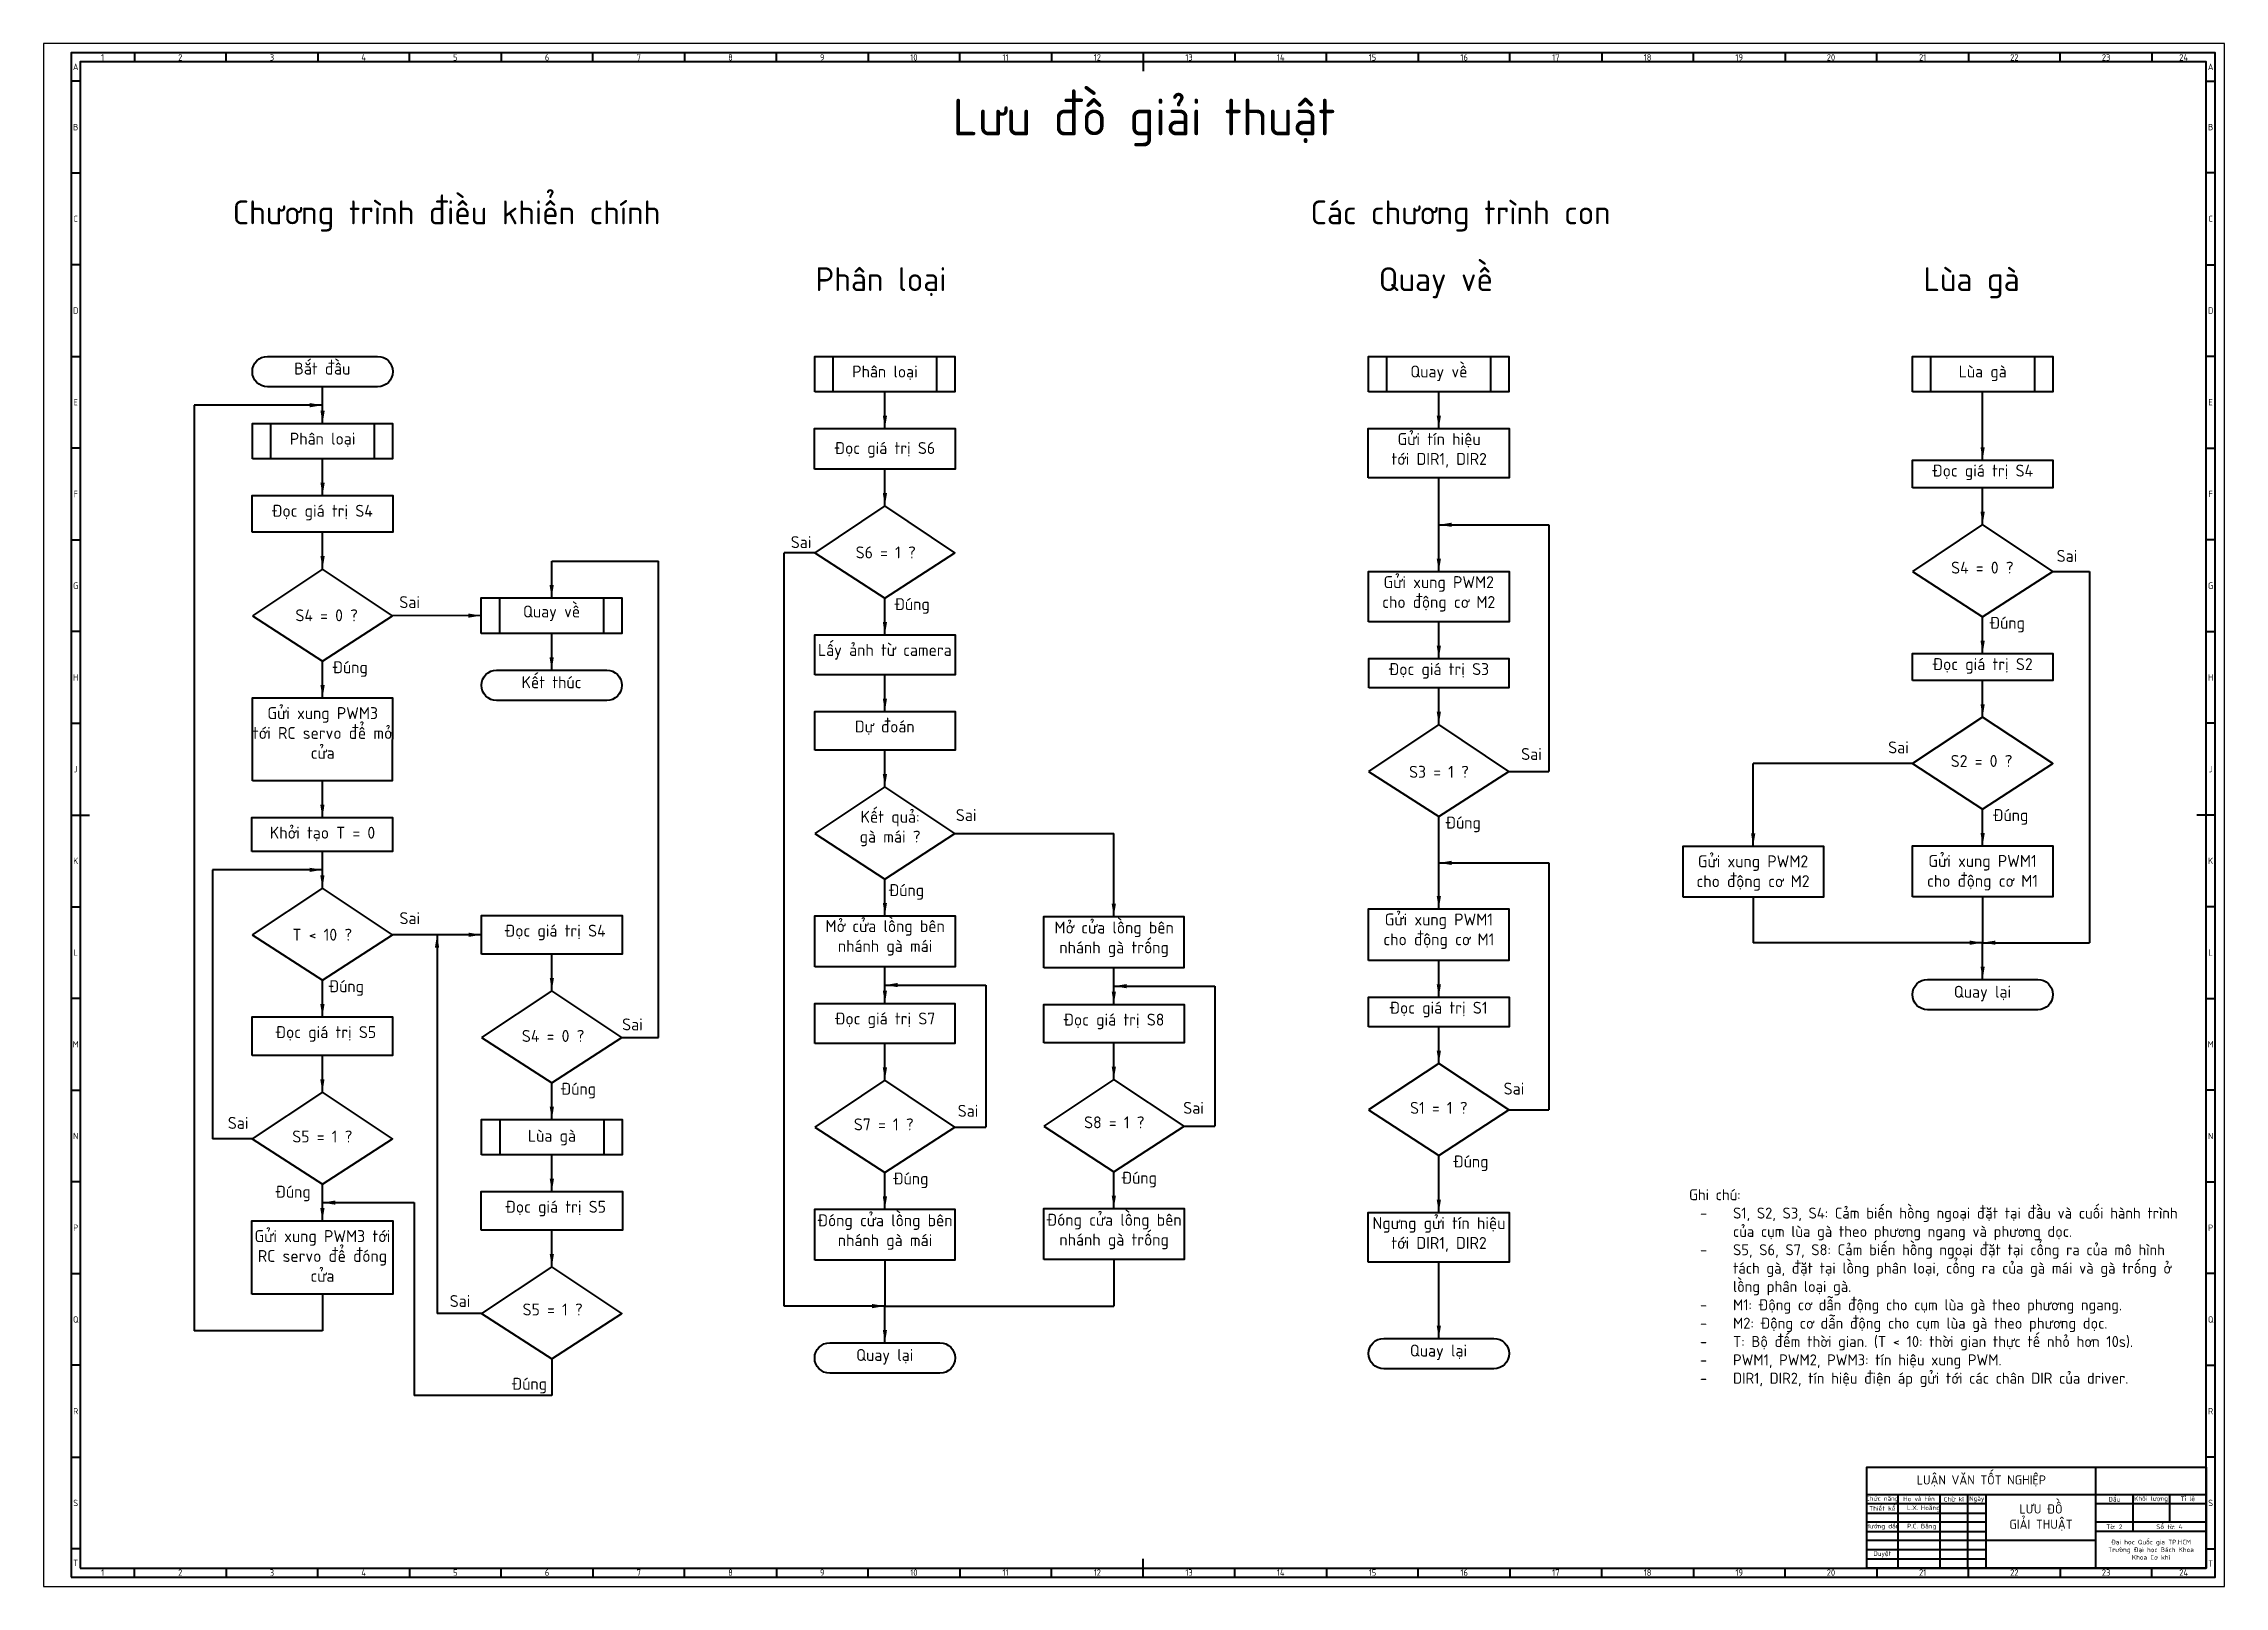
# Model space of a CAD drawing. Header units: millimetres. Extents: x -306 to 5587, y -2981 to 843.
# Drawn here: x 0 to 1189, y -1340 to -499 of the extents above; entities that cross this region are included whole.
import ezdxf

# ---------------------------------------------------------------- set-up
doc = ezdxf.new("R2010")
doc.units = ezdxf.units.MM
doc.header["$LTSCALE"] = 0.25
doc.layers.get('0').update_dxf_attribs({"lineweight": 70})
for name, color, linetype, lineweight in [('Frame 0.5', 170, 'Continuous', 50), ('Frame 1', 10, 'Continuous', 100), ('Text', 2, 'Continuous', 35)]:
    doc.layers.add(name, color=color, linetype=linetype, lineweight=lineweight)
doc.styles.add('TCVN', font='')
doc.styles.get('TCVN').set_extended_font_data('TCVN 7284')
doc.dimstyles.new('TCVN', dxfattribs={"dimtxt": 3.5, "dimasz": 3.5, "dimexe": 2, "dimexo": 0, "dimtad": 1, "dimtxsty": 'TCVN', "dimcen": 3.5, "dimclrd": 256, "dimclre": 256, "dimclrt": 256, "dimadec": 0, "dimazin": 0, "dimtfac": 1, "dimtmove": 0, "dimatfit": 3, "dimfxl": 1, "dimtfillclr": 256, "dimlwd": -1, "dimlwe": -1, "dimarcsym": 0})

msp = doc.modelspace()

# ---------------------------------------------------------------- texts
at = {"ltscale": 1.5, "attachment_point": 1, "style": 'TCVN'}
for s, width, insert, char_height in [('\\pxqc;Lưu đồ giải thuật', 1000, (100, -528.6), 20), ('Chương trình điều khiển chính', 258.331, (103.1, -584.1), 13), ('Các chương trình con', 232.098, (690.8, -584.1), 13), ('Quay về', 244.428, (727.9, -620.5), 13), ('Phân loại', 244.428, (420.8, -620.5), 13), ('Lùa gà', 244.428, (1025, -620.5), 13), ('\\pxqc;Phân loại', 76.438, (420.5, -674.1), 6.5), ('\\pxqc;Quay về', 76.438, (722.5, -674.1), 6.5), ('\\pxqc;Lùa gà', 76.438, (1019, -674.1), 6.5), ('\\pxqc;Phân loại', 76.438, (113.9, -710.7), 6.5), ('\\pxqc;Gửi tín hiệu\\Ptới DIR1, DIR2', 76.712, (722.5, -710.9), 6.5), ('\\pxqc;Đọc giá trị S6', 76.733, (420.3, -715.8), 6.5), ('\\pxqc;Đọc giá trị S4', 76.6, (1018.9, -728.1), 6.5), ('\\pxqc;Đọc giá trị S4', 76.615, (113.7, -750), 6.5), ('\\pxqc;Sai', 14.38, (405.8, -767.1), 6.5), ('\\pxqc;S6 = 1 ?', 64.685, (426.8, -772.7), 6.5), ('\\pxqc;S4 = 0 ?', 60.267, (1026.9, -781), 6.5), ('\\pxqc;Sai', 15.547, (1095.4, -774.6), 6.5), ('\\pxqc;Gửi xung PWM2 \\Pcho động cơ M2', 76.702, (722.3, -788.9), 6.5), ('\\pxqc;S4 = 0 ?', 73.855, (117.4, -807), 6.5), ('\\pxqc;Sai', 17.923, (190.6, -799.8), 6.5), ('\\pxqc;Quay về', 76.659, (238.6, -804.9), 6.5), ('\\pxqc;Đúng', 29.645, (458.7, -800.9), 6.5), ('\\pxqc;Đúng', 26.847, (1057.2, -811.1), 6.5), ('\\pxqc;Lấy ảnh từ camera', 76.674, (420.3, -825.9), 6.5), ('\\pxqc;Đúng', 30.053, (152.1, -835.3), 6.5), ('\\pxqc;Kết thúc', 73.209, (240.3, -843.5), 6.5), ('\\pxqc;Đọc giá trị S3', 76.337, (722.6, -836.3), 6.5), ('\\pxqc;Đọc giá trị S2', 76.6, (1018.9, -833.6), 6.5), ('\\pxqc;Gửi xung PWM3 \\Ptới RC servo để mở cửa', 76.322, (114, -860.3), 6.5), ('\\pxqc;Dự đoán', 76.558, (420.3, -867.6), 6.5), ('\\pxqc;Sai', 18.235, (1002.2, -879), 6.5), ('\\pxqc;Sai', 20.842, (800.8, -882.6), 6.5), ('\\pxqc;S2 = 0 ?', 61.217, (1026, -886.4), 6.5), ('\\pxqc;S3 = 1 ?', 66.772, (727.4, -892.3), 6.5), ('\\pxqc;Kết quả: gà mái ?', 39.257, (441.9, -916.8), 6.5), ('\\pxqc;Khởi tạo T = 0', 76.707, (113.7, -925.5), 6.5), ('\\pxqc;Sai', 16.808, (494.6, -915.9), 6.5), ('\\pxqc;Đúng', 26.558, (760.7, -920), 6.5), ('\\pxqc;Đúng', 21.561, (1061.7, -915.9), 6.5), ('\\pxqc;Gửi xung PWM1 \\Pcho động cơ M1', 76.857, (1018.7, -940.9), 6.5), ('\\pxqc;Gửi xung PWM2\\Pcho động cơ M2', 76.199, (893.9, -941.1), 6.5), ('\\pxqc;Đúng', 73.855, (433.5, -956.8), 6.5), ('\\pxqc;Sai', 18.704, (190.3, -972.1), 6.5), ('\\pxqc;Mở cửa lồng bên nhánh gà mái', 76.623, (420.5, -976.4), 6.5), ('\\pxqc;Mở cửa lồng bên nhánh gà trống', 76.69, (545.3, -977.2), 6.5), ('\\pxqc;Gửi xung PWM1 \\Pcho động cơ M1', 76.842, (722.3, -972.8), 6.5), ('\\pxqc;T < 10 ?', 70.477, (116.7, -981.1), 6.5), ('\\pxqc; Đọc giá trị S4', 76.497, (238.7, -978.9), 6.5), ('\\pxqc;Đúng', 26.078, (152, -1009.2), 6.5), ('\\pxqc;Đọc giá trị S1', 76.47, (722.3, -1020.9), 6.5), ('\\pxqc;Quay lại', 73.209, (1020.5, -1012.2), 6.5), ('\\pxqc; Đọc giá trị S5', 76.634, (113.6, -1034.2), 6.5), ('\\pxqc;Sai', 20.467, (310.8, -1030), 6.5), ('\\pxqc;Đọc giá trị S7', 76.612, (420.5, -1026.8), 6.5), ('\\pxqc;Đọc giá trị S8', 76.714, (545.2, -1027.4), 6.5), ('\\pxqc;S4 = 0 ?', 63.791, (245.9, -1036.3), 6.5), ('\\pxqc;Đúng', 28.962, (277.1, -1065.1), 6.5), ('\\pxqc;Sai', 14.912, (794.2, -1065), 6.5), ('\\pxqc;Sai', 16.808, (495.6, -1077.1), 6.5), ('\\pxqc;Sai', 18.53, (617.7, -1075.5), 6.5), ('\\pxqc;S1 = 1 ?', 63.396, (729, -1075.5), 6.5), ('\\pxqc;Sai', 13.524, (99.3, -1083.7), 6.5), ('\\pxqc;S5 = 1 ?', 67.532, (118.2, -1091.1), 6.5), ('\\pxqc;Lùa gà', 76.494, (238.9, -1090.7), 6.5), ('\\pxqc;S7 = 1 ?', 61.361, (427.4, -1084.5), 6.5), ('\\pxqc;S8 = 1 ?', 60.738, (553.4, -1083.4), 6.5), ('\\pxqc;Đúng', 34.929, (760.7, -1104.7), 6.5), ('\\pxqc;Đúng', 28.172, (458.7, -1114), 6.5), ('\\pxqc;Đúng', 27.752, (583.5, -1113.6), 6.5), ('\\pxqc;Đúng', 24.029, (124, -1121.2), 6.5), ('\\pxqc; Đọc giá trị S5', 77.038, (238.7, -1129.4), 6.5), ('\\pxqc;Đóng cửa lồng bên nhánh gà mái', 76.717, (420.4, -1136.8), 6.5), ('\\pxqc;Đóng cửa lồng bên nhánh gà trống', 76.348, (545.5, -1136.5), 6.5), ('\\pxqc;Ngưng gửi tín hiệu\\Ptới DIR1, DIR2', 76.567, (722.5, -1138.3), 6.5), ('\\pxqc;Gửi xung PWM3 tới RC servo để đóng cửa', 77.026, (113.5, -1145.4), 6.5), ('\\pxqc;Sai', 21.082, (216.5, -1180.8), 6.5), ('\\pxqc;S5 = 1 ?', 59.695, (247.7, -1185.4), 6.5), ('\\pxqc;Quay lại', 73.209, (422, -1210.2), 6.5), ('\\pxqc;Quay lại', 73.209, (723.9, -1207.8), 6.5), ('\\pxqc;Đúng', 20.697, (254.5, -1225.9), 6.5)]:
    msp.add_mtext_dynamic_manual_height_columns(s, width=width, gutter_width=25, heights=[0], dxfattribs=dict(at, insert=insert, char_height=char_height))
at = {"layer": 'Text', "style": 'TCVN'}
for s, width, gutter_width, heights, insert, char_height, attachment_point in [('\\pxqc;A', 5, 17.5, [0], (17.5, -511.3), 3.5, 5), ('\\pxqc;1', 34.5, 17.5, [0], (32.2, -506.1), 3.5, 5), ('\\pxqc;2', 50, 17.5, [0], (74.5, -506.1), 3.5, 5), ('\\pxqc;3', 50, 17.5, [0], (124.5, -506.1), 3.5, 5), ('\\pxqc;4', 50, 17.5, [0], (174.5, -506.1), 3.5, 5), ('\\pxqc;5', 50, 17.5, [0], (224.5, -506.1), 3.5, 5), ('\\pxqc;6', 50, 17.5, [0], (274.5, -506.1), 3.5, 5), ('\\pxqc;7', 50, 17.5, [0], (324.5, -506.1), 3.5, 5), ('\\pxqc;8', 50, 17.5, [0], (374.5, -506.1), 3.5, 5), ('\\pxqc;9', 50, 17.5, [0], (424.5, -506.1), 3.5, 5), ('\\pxqc;10', 50, 17.5, [0], (474.5, -506.1), 3.5, 5), ('\\pxqc;11', 50, 17.5, [0], (524.5, -506.1), 3.5, 5), ('\\pxqc;12', 50, 17.5, [0], (574.5, -506.1), 3.5, 5), ('\\pxqc;13', 50, 17.5, [0], (624.5, -506.1), 3.5, 5), ('\\pxqc;14', 50, 17.5, [0], (674.5, -506.1), 3.5, 5), ('\\pxqc;15', 50, 17.5, [0], (724.5, -506.1), 3.5, 5), ('\\pxqc;16', 50, 17.5, [0], (774.5, -506.1), 3.5, 5), ('\\pxqc;17', 50, 17.5, [0], (824.5, -506.1), 3.5, 5), ('\\pxqc;18', 50, 17.5, [0], (874.5, -506.1), 3.5, 5), ('\\pxqc;19', 50, 17.5, [0], (924.5, -506.1), 3.5, 5), ('\\pxqc;20', 50, 17.5, [0], (974.5, -506.1), 3.5, 5), ('\\pxqc;21', 50, 17.5, [0], (1024.5, -506.1), 3.5, 5), ('\\pxqc;22', 50, 17.5, [0], (1074.5, -506.1), 3.5, 5), ('\\pxqc;23', 50, 17.5, [0], (1124.5, -506.1), 3.5, 5), ('\\pxqc;24', 34.5, 17.5, [0], (1166.8, -506.1), 3.5, 5), ('\\pxqc;A', 5, 17.5, [0], (1181.5, -511.3), 3.5, 5), ('\\pxqc;B', 5, 17.5, [0], (17.5, -544.1), 3.5, 5), ('\\pxqc;B', 5, 17.5, [0], (1181.5, -544.1), 3.5, 5), ('\\pxqc;C', 5, 17.5, [0], (17.5, -594.1), 3.5, 5), ('\\pxqc;C', 5, 17.5, [0], (1181.5, -594.1), 3.5, 5), ('\\pxqc;D', 5, 17.5, [0], (17.5, -644.1), 3.5, 5), ('\\pxqc;D', 5, 17.5, [0], (1181.5, -644.1), 3.5, 5), ('\\pxqc;E', 5, 17.5, [0], (17.5, -694.1), 3.5, 5), ('\\pxqc;E', 5, 17.5, [0], (1181.5, -694.1), 3.5, 5), ('\\pxqc;F', 5, 17.5, [0], (17.5, -744.1), 3.5, 5), ('\\pxqc;F', 5, 17.5, [0], (1181.5, -744.1), 3.5, 5), ('\\pxqc;G', 5, 17.5, [0], (17.5, -794.1), 3.5, 5), ('\\pxqc;G', 5, 17.5, [0], (1181.5, -794.1), 3.5, 5), ('\\pxqc;H', 5, 17.5, [0], (17.5, -844.1), 3.5, 5), ('\\pxqc;H', 5, 17.5, [0], (1181.5, -844.1), 3.5, 5), ('\\pxqc;J', 5, 17.5, [0], (17.5, -894.1), 3.5, 5), ('\\pxqc;J', 5, 17.5, [0], (1181.5, -894.1), 3.5, 5), ('\\pxqc;K', 5, 17.5, [0], (17.5, -944.1), 3.5, 5), ('\\pxqc;K', 5, 17.5, [0], (1181.5, -944.1), 3.5, 5), ('\\pxqc;L', 5, 17.5, [0], (17.5, -994.1), 3.5, 5), ('\\pxqc;L', 5, 17.5, [0], (1181.5, -994.1), 3.5, 5), ('\\pxqc;M', 5, 17.5, [0], (17.5, -1044.1), 3.5, 5), ('\\pxqc;M', 5, 17.5, [0], (1181.5, -1044.1), 3.5, 5), ('\\pxqc;N', 5, 17.5, [0], (17.5, -1094.1), 3.5, 5), ('\\pxqc;N', 5, 17.5, [0], (1181.5, -1094.1), 3.5, 5), ('Ghi chú:\\P\\pxi-3,l4,t4;-^IS1, S2, S3, S4: Cảm biến hồng ngoại đặt tại đầu và cuối hành trình của cụm lùa gà theo phương ngang và phương dọc.\\P-^IS5, S6, S7, S8: Cảm biến hồng ngoại đặt tại cổng ra của mô hình tách gà, đặt tại lồng phân loại, cổng ra của gà mái và gà trống ở lồng phân loại gà.\\P-^IM1: Động cơ dẫn động cho cụm lùa gà theo phương ngang.\\P-^IM2: Động cơ dẫn động cho cụm lùa gà theo phương dọc.\\P-^IT: Bộ đếm thời gian. (T < 10: thời gian thực tế nhỏ hơn 10s).\\P-^IPWM1, PWM2, PWM3: tín hiệu xung PWM.\\P-^IDIR1, DIR2, tín hiệu điện áp gửi tới các chân DIR của driver.', 276.5, 25, [355.8], (897.1, -1123.1), 6, 1), ('\\pxqc;P', 5, 17.5, [0], (17.5, -1144.1), 3.5, 5), ('\\pxqc;P', 5, 17.5, [0], (1181.5, -1144.1), 3.5, 5), ('\\pxqc;Q', 5, 17.5, [0], (17.5, -1194.1), 3.5, 5), ('\\pxqc;Q', 5, 17.5, [0], (1181.5, -1194.1), 3.5, 5), ('\\pxqc;R', 5, 17.5, [0], (17.5, -1244.1), 3.5, 5), ('\\pxqc;R', 5, 17.5, [0], (1181.5, -1244.1), 3.5, 5), ('LUẬN VĂN TỐT NGHIỆP', 125, 25, [0], (1056.5, -1282.1), 5, 5), ('\\pxqc;S', 5, 17.5, [0], (17.5, -1294.1), 3.5, 5), ('Chức năng', 17, 25, [0], (1002.5, -1292.1), 2.5, 5), ('Thiết kế', 17, 25, [0], (1002.5, -1297.1), 2.5, 5), ('Họ và tên', 23, 25, [0], (1022.5, -1292.1), 2.5, 5), ('\\pxi-3,l5,t5;L.X.^IHoằng', 23, 25, [0], (1011, -1297.1), 2.5, 4), ('Chữ kí', 15, 25, [0], (1041.5, -1292.1), 2.5, 5), ('Ngày', 10, 25, [0], (1054, -1292.1), 2.5, 5), ('LƯU ĐỒ \\PGIẢI THUẬT', 60, 25, [0], (1089, -1302.1), 5, 5), ('\\pxqc;Dấu', 20, 17.5, [0], (1129, -1292.1), 2.5, 5), ('\\pxqc;Khối lượng', 20, 17.5, [0], (1149, -1292.1), 2.5, 5), ('\\pxqc;Tỉ lệ', 20, 17.5, [0], (1169, -1292.1), 2.5, 5), ('\\pxqc;S', 5, 17.5, [0], (1181.5, -1294.1), 3.5, 5), ('Hướng dẫn', 17, 25, [0], (1002.5, -1307.1), 2.5, 5), ('\\pxi-3,l5,ql,t5;P.C.^IBằng', 23, 25, [0], (1011, -1307.1), 2.5, 4), ('Tờ: 2', 20, 17.5, [0], (1129, -1307.1), 2.5, 5), ('\\pxqc;Số tờ: 4', 40, 17.5, [0], (1159, -1307.1), 2.5, 5), ('Đại học Quốc gia TP.HCM\\PTrường Đại học Bách Khoa\\PKhoa Cơ khí', 60, 25, [0], (1149, -1319.6), 2.5, 5), ('\\pxqc;T', 5, 17.5, [0], (17.5, -1326.8), 3.5, 5), ('\\pxqc;1', 34.5, 17.5, [0], (32.2, -1332.1), 3.5, 5), ('\\pxqc;2', 50, 17.5, [0], (74.5, -1332.1), 3.5, 5), ('\\pxqc;3', 50, 17.5, [0], (124.5, -1332.1), 3.5, 5), ('\\pxqc;4', 50, 17.5, [0], (174.5, -1332.1), 3.5, 5), ('\\pxqc;5', 50, 17.5, [0], (224.5, -1332.1), 3.5, 5), ('\\pxqc;6', 50, 17.5, [0], (274.5, -1332.1), 3.5, 5), ('\\pxqc;7', 50, 17.5, [0], (324.5, -1332.1), 3.5, 5), ('\\pxqc;8', 50, 17.5, [0], (374.5, -1332.1), 3.5, 5), ('\\pxqc;9', 50, 17.5, [0], (424.5, -1332.1), 3.5, 5), ('\\pxqc;10', 50, 17.5, [0], (474.5, -1332.1), 3.5, 5), ('\\pxqc;11', 50, 17.5, [0], (524.5, -1332.1), 3.5, 5), ('\\pxqc;12', 50, 17.5, [0], (574.5, -1332.1), 3.5, 5), ('\\pxqc;13', 50, 17.5, [0], (624.5, -1332.1), 3.5, 5), ('\\pxqc;14', 50, 17.5, [0], (674.5, -1332.1), 3.5, 5), ('\\pxqc;15', 50, 17.5, [0], (724.5, -1332.1), 3.5, 5), ('\\pxqc;16', 50, 17.5, [0], (774.5, -1332.1), 3.5, 5), ('\\pxqc;17', 50, 17.5, [0], (824.5, -1332.1), 3.5, 5), ('\\pxqc;18', 50, 17.5, [0], (874.5, -1332.1), 3.5, 5), ('\\pxqc;19', 50, 17.5, [0], (924.5, -1332.1), 3.5, 5), ('\\pxqc;20', 50, 17.5, [0], (974.5, -1332.1), 3.5, 5), ('\\pxqc;Duyệt', 17, 25, [0], (1002.5, -1322.1), 2.5, 5), ('\\pxqc;21', 50, 17.5, [0], (1024.5, -1332.1), 3.5, 5), ('\\pxqc;22', 50, 17.5, [0], (1074.5, -1332.1), 3.5, 5), ('\\pxqc;23', 50, 17.5, [0], (1124.5, -1332.1), 3.5, 5), ('\\pxqc;24', 34.5, 17.5, [0], (1166.8, -1332.1), 3.5, 5), ('\\pxqc;T', 5, 17.5, [0], (1181.5, -1327.1), 3.5, 5)]:
    msp.add_mtext_dynamic_manual_height_columns(s, width=width, gutter_width=gutter_width, heights=heights, dxfattribs=dict(at, insert=insert, char_height=char_height, attachment_point=attachment_point))
at = {"layer": 'Text', "ltscale": 1.5, "insert": (115.3, -672.5), "char_height": 6.5, "attachment_point": 1, "style": 'TCVN'}
msp.add_mtext_dynamic_manual_height_columns('\\pxqc;Bắt đầu', width=73.209, gutter_width=25, heights=[0], dxfattribs=at)

# ---------------------------------------------------------------- linework, layer by layer
for p, q in [((335.3, -1040.3), (335.3, -780.7)), ((420.4, -776.1), (403.7, -776.1)), ((1095.4, -786.3), (1115.4, -786.3)), ((1115.4, -786.3), (1115.4, -988.7)), ((1018.9, -891.1), (932.1, -891.1)), ((798.9, -895.3), (820.7, -895.3)), ((496.9, -929.2), (583.5, -929.2)), ((932.1, -963.9), (932.1, -988.7)), ((1057.2, -963.7), (1057.2, -988.7)), ((315.3, -1040.3), (335.3, -1040.3)), ((798.9, -1079.9), (820.7, -1079.9)), ((496.9, -1089.2), (513.7, -1089.2)), ((621.8, -1088.8), (638.5, -1088.8)), ((113.7, -1095.7), (92, -1095.7)), ((458.7, -1161.8), (458.7, -1186.8)), ((583.5, -1161.4), (583.5, -1186.8)), ((152, -1180.3), (152, -1200.3)), ((458.7, -1186.8), (583.5, -1186.8)), ((152, -1200.3), (82.1, -1200.3)), ((238.8, -1190.9), (214.5, -1190.9)), ((277.1, -1215.6), (277.1, -1235.6)), ((277.1, -1235.6), (202, -1235.6))]:
    msp.add_line(p, q)
for points in [[(122.1, -685.7, -1), (122.1, -669.1), (182.1, -669.1, -1), (182.1, -685.7)], [(247, -856.7, -1), (247, -840.1), (307, -840.1, -1), (307, -856.7)], [(1027.2, -1025.3, -1), (1027.2, -1008.7), (1087.2, -1008.7, -1), (1087.2, -1025.3)], [(428.7, -1223.4, -1), (428.7, -1206.8), (488.7, -1206.8, -1), (488.7, -1223.4)], [(730.7, -1221, -1), (730.7, -1204.4), (790.7, -1204.4, -1), (790.7, -1221)]]:
    msp.add_lwpolyline(points, format="xyb", close=True)
for points in [[(420.4, -688.4), (420.4, -669.1), (496.9, -669.1), (496.9, -688.4)], [(430.4, -669.1), (486.9, -669.1), (486.9, -688.4), (430.4, -688.4)], [(722.4, -688.4), (722.4, -669.1), (798.9, -669.1), (798.9, -688.4)], [(732.4, -669.1), (788.9, -669.1), (788.9, -688.4), (732.4, -688.4)], [(1018.9, -688.4), (1018.9, -669.1), (1095.4, -669.1), (1095.4, -688.4)], [(1028.9, -669.1), (1085.4, -669.1), (1085.4, -688.4), (1028.9, -688.4)], [(113.8, -725), (113.8, -705.7), (190.3, -705.7), (190.3, -725)], [(123.8, -705.7), (180.3, -705.7), (180.3, -725), (123.8, -725)], [(420.3, -730.6), (420.3, -708.4), (497, -708.4), (497, -730.6)], [(722.2, -735.3), (722.2, -708.4), (799.1, -708.4), (799.1, -735.3)], [(1019, -740.8), (1019, -725.6), (1095.4, -725.6), (1095.4, -740.8)], [(113.7, -765), (113.7, -745), (190.4, -745), (190.4, -765)], [(420.4, -776.1), (458.7, -800.9), (496.9, -776.1), (458.7, -750.6)], [(1018.9, -786.3), (1057.2, -811.1), (1095.5, -786.3), (1057.2, -760.8)], [(113.8, -810.5), (152.1, -835.3), (190.3, -810.5), (152.1, -785)], [(722.4, -813.8), (722.4, -786.4), (799, -786.4), (799, -813.8)], [(238.6, -820.1), (238.6, -800.7), (315.2, -800.7), (315.2, -820.1)], [(248.7, -800.7), (305.3, -800.8), (305.3, -820.1), (248.7, -820.1)], [(420.4, -842.6), (420.4, -820.9), (497, -820.9), (497, -842.6)], [(1018.9, -845.7), (1018.9, -831.1), (1095.5, -831.1), (1095.5, -845.7)], [(722.5, -849.8), (722.5, -833.8), (798.8, -833.8), (798.8, -849.8)], [(113.8, -900.5), (113.9, -855.3), (190.2, -855.3), (190.1, -900.5)], [(420.4, -883.8), (420.4, -862.6), (497, -862.6), (497, -883.8)], [(1018.9, -891.1), (1057.2, -915.9), (1095.5, -891.1), (1057.2, -865.7)], [(722.4, -895.3), (760.7, -920), (798.9, -895.3), (760.7, -869.8)], [(420.4, -929.2), (458.7, -954), (496.9, -929.2), (458.7, -903.8)], [(113.6, -939), (113.6, -920.5), (190.3, -920.5), (190.3, -939)], [(893.9, -963.9), (893.9, -936.1), (970.4, -936.1), (970.4, -963.9)], [(1019, -963.7), (1019, -935.9), (1095.4, -935.9), (1095.4, -963.7)], [(113.7, -984.4), (152, -1009.2), (190.2, -984.4), (152, -959)], [(238.7, -994.9), (238.7, -973.9), (315.4, -973.9), (315.4, -994.9)], [(420.4, -1001.8), (420.4, -974), (497, -974), (497, -1001.8)], [(545.3, -1002.4), (545.3, -974.5), (621.7, -974.5), (621.7, -1002.4)], [(722.4, -998.4), (722.4, -970.3), (798.9, -970.3), (798.9, -998.4)], [(238.8, -1040.3), (277.1, -1065.1), (315.3, -1040.3), (277.1, -1014.9)], [(420.5, -1043.7), (420.5, -1021.8), (496.9, -1021.8), (496.9, -1043.7)], [(545.3, -1043.3), (545.3, -1022.4), (621.8, -1022.4), (621.8, -1043.3)], [(722.3, -1034.5), (722.3, -1018.4), (799, -1018.4), (799, -1034.5)], [(113.7, -1050.2), (113.7, -1029.2), (190.2, -1029.2), (190.2, -1050.2)], [(722.4, -1079.9), (760.7, -1104.7), (798.9, -1079.9), (760.7, -1054.5)], [(420.4, -1089.2), (458.7, -1114), (496.9, -1089.2), (458.7, -1063.7)], [(545.3, -1088.8), (583.5, -1113.6), (621.8, -1088.8), (583.5, -1063.3)], [(113.7, -1095.7), (152, -1120.4), (190.2, -1095.7), (152, -1070.2)], [(238.8, -1104.4), (238.8, -1085.1), (315.4, -1085.1), (315.4, -1104.4)], [(248.9, -1085.1), (305.4, -1085.1), (305.4, -1104.4), (248.9, -1104.4)], [(238.5, -1145.4), (238.5, -1124.4), (315.6, -1124.4), (315.6, -1145.4)], [(113.6, -1180.3), (113.6, -1140.4), (190.4, -1140.4), (190.4, -1180.3)], [(420.4, -1161.8), (420.4, -1134), (496.9, -1134), (496.9, -1161.8)], [(545.3, -1161.4), (545.3, -1133.6), (621.8, -1133.6), (621.8, -1161.4)], [(722.2, -1162.8), (722.2, -1135.8), (799.1, -1135.8), (799.1, -1162.8)], [(238.8, -1190.9), (277.1, -1215.6), (315.3, -1190.9), (277.1, -1165.4)]]:
    msp.add_lwpolyline(points, close=True)
at = {"layer": 'Defpoints'}
msp.add_lwpolyline([(0, -1339.6), (1189, -1339.6), (1189, -498.6), (0, -498.6)], close=True, dxfattribs=at)
at = {"layer": 'Frame 0.5'}
for p, q in [((49.5, -503.6), (49.5, -508.6)), ((99.5, -508.6), (99.5, -503.6)), ((149.5, -503.6), (149.5, -508.6)), ((199.5, -508.6), (199.5, -503.6)), ((249.5, -503.6), (249.5, -508.6)), ((299.5, -508.6), (299.5, -503.6)), ((349.5, -503.6), (349.5, -508.6)), ((399.5, -508.6), (399.5, -503.6)), ((449.5, -503.6), (449.5, -508.6)), ((499.5, -508.6), (499.5, -503.6)), ((549.5, -503.6), (549.5, -508.6)), ((649.5, -503.6), (649.5, -508.6)), ((699.5, -508.6), (699.5, -503.6)), ((749.5, -503.6), (749.5, -508.6)), ((799.5, -508.6), (799.5, -503.6)), ((849.5, -503.6), (849.5, -508.6)), ((899.5, -508.6), (899.5, -503.6)), ((949.5, -503.6), (949.5, -508.6)), ((999.5, -508.6), (999.5, -503.6)), ((1049.5, -503.6), (1049.5, -508.6)), ((1099.5, -508.6), (1099.5, -503.6)), ((1149.5, -503.6), (1149.5, -508.6)), ((20, -519.1), (15, -519.1)), ((1179, -519.1), (1184, -519.1)), ((15, -569.1), (20, -569.1)), ((1184, -569.1), (1179, -569.1)), ((20, -619.1), (15, -619.1)), ((1179, -619.1), (1184, -619.1)), ((15, -669.1), (20, -669.1)), ((1184, -669.1), (1179, -669.1)), ((20, -719.1), (15, -719.1)), ((1179, -719.1), (1184, -719.1)), ((15, -769.1), (20, -769.1)), ((1184, -769.1), (1179, -769.1)), ((20, -819.1), (15, -819.1)), ((1179, -819.1), (1184, -819.1)), ((15, -869.1), (20, -869.1)), ((1184, -869.1), (1179, -869.1)), ((15, -969.1), (20, -969.1)), ((1184, -969.1), (1179, -969.1)), ((20, -1019.1), (15, -1019.1)), ((1179, -1019.1), (1184, -1019.1)), ((15, -1069.1), (20, -1069.1)), ((1184, -1069.1), (1179, -1069.1)), ((20, -1119.1), (15, -1119.1)), ((1179, -1119.1), (1184, -1119.1)), ((15, -1169.1), (20, -1169.1)), ((1184, -1169.1), (1179, -1169.1)), ((20, -1219.1), (15, -1219.1)), ((1179, -1219.1), (1184, -1219.1)), ((15, -1269.1), (20, -1269.1)), ((1184, -1269.1), (1179, -1269.1)), ((1119, -1329.6), (1119, -1274.6)), ((994, -1289.6), (1179, -1289.6)), ((1059, -1294.6), (994, -1294.6)), ((1011, -1289.6), (1011, -1329.6)), ((1034, -1329.6), (1034, -1289.6)), ((1049, -1289.6), (1049, -1329.6)), ((1059, -1289.6), (1059, -1329.6)), ((1179, -1294.6), (1119, -1294.6)), ((1139, -1289.6), (1139, -1309.6)), ((1159, -1289.6), (1159, -1304.6)), ((994, -1299.6), (1059, -1299.6)), ((1059, -1304.6), (994, -1304.6)), ((1179, -1304.6), (1119, -1304.6)), ((20, -1319.1), (15, -1319.1)), ((994, -1309.6), (1059, -1309.6)), ((1119, -1314.6), (994, -1314.6)), ((1059, -1319.6), (994, -1319.6)), ((1179, -1309.6), (1119, -1309.6)), ((1179, -1319.1), (1184, -1319.1)), ((49.5, -1334.6), (49.5, -1329.6)), ((99.5, -1329.6), (99.5, -1334.6)), ((149.5, -1334.6), (149.5, -1329.6)), ((199.5, -1329.6), (199.5, -1334.6)), ((249.5, -1334.6), (249.5, -1329.6)), ((299.5, -1329.6), (299.5, -1334.6)), ((349.5, -1334.6), (349.5, -1329.6)), ((399.5, -1329.6), (399.5, -1334.6)), ((449.5, -1334.6), (449.5, -1329.6)), ((499.5, -1329.6), (499.5, -1334.6)), ((549.5, -1334.6), (549.5, -1329.6)), ((649.5, -1334.6), (649.5, -1329.6)), ((699.5, -1329.6), (699.5, -1334.6)), ((749.5, -1334.6), (749.5, -1329.6)), ((799.5, -1329.6), (799.5, -1334.6)), ((849.5, -1334.6), (849.5, -1329.6)), ((899.5, -1329.6), (899.5, -1334.6)), ((949.5, -1334.6), (949.5, -1329.6)), ((994, -1324.6), (1059, -1324.6)), ((999.5, -1329.6), (999.5, -1334.6)), ((1049.5, -1334.6), (1049.5, -1329.6)), ((1099.5, -1329.6), (1099.5, -1334.6)), ((1149.5, -1334.6), (1149.5, -1329.6))]:
    msp.add_line(p, q, dxfattribs=at)
msp.add_lwpolyline([(15, -1334.6), (1184, -1334.6), (1184, -503.6), (15, -503.6)], close=True, dxfattribs=at)
at = {"layer": 'Frame 1'}
for p, q in [((599.5, -503.6), (599.5, -513.6)), ((15, -919.1), (25, -919.1)), ((1184, -919.1), (1174, -919.1)), ((599.5, -1334.6), (599.5, -1324.6))]:
    msp.add_line(p, q, dxfattribs=at)
for points in [[(20, -1329.6), (1179, -1329.6), (1179, -508.6), (20, -508.6)], [(1179, -1329.6), (994, -1329.6), (994, -1274.6), (1179, -1274.6)]]:
    msp.add_lwpolyline(points, close=True, dxfattribs=at)

msp.set_redraw_order([(e.dxf.handle, doc.entitydb.next_handle()) for e in msp.query("TEXT MTEXT ATTDEF DIMENSION ARC_DIMENSION")])  # texts and dimensions are drawn at this point

# ---------------------------------------------------------------- leaders
for points, override in [([(152.1, -705.7), (152.1, -685.7)], {"dimasz": 7, "dimgap": 0.09, "dimtad": 0}), ([(458.7, -708.4), (458.7, -688.4)], {"dimasz": 7, "dimgap": 0.09, "dimtad": 0}), ([(760.7, -708.4), (760.7, -688.4)], {"dimasz": 7, "dimgap": 0.09, "dimtad": 0}), ([(1057.2, -725.6), (1057.2, -688.4)], {"dimasz": 7, "dimgap": 0.09, "dimtad": 0}), ([(152.1, -695.7), (82.1, -695.7), (82.1, -1200.3)], {"dimasz": 7, "dimgap": 0.09, "dimtad": 0}), ([(152.1, -745), (152.1, -725)], {"dimasz": 7, "dimgap": 0.09, "dimtad": 0}), ([(458.7, -750.6), (458.7, -730.6)], {"dimscale": 1, "dimasz": 7, "dimgap": 0.09, "dimtad": 0}), ([(760.7, -786.4), (760.7, -735.3)], {"dimasz": 7, "dimgap": 0.09, "dimtad": 0}), ([(1057.2, -760.8), (1057.2, -740.8)], {"dimasz": 7, "dimgap": 0.09, "dimtad": 0}), ([(760.7, -760.9), (820.7, -760.9), (820.7, -895.3)], {"dimasz": 7, "dimgap": 0.09, "dimtad": 0}), ([(152.1, -785), (152.1, -765)], {"dimasz": 7, "dimgap": 0.09, "dimtad": 0}), ([(277, -800.7), (277, -780.7), (335.3, -780.7)], {"dimasz": 7, "dimgap": 0.09, "dimtad": 0}), ([(458.7, -1186.8), (403.7, -1186.8), (403.7, -776.1)], {"dimasz": 7, "dimgap": 0.09, "dimtad": 0}), ([(458.7, -820.9), (458.7, -800.9)], {"dimasz": 7, "dimgap": 0.09, "dimtad": 0}), ([(238.6, -810.4), (190.3, -810.5)], {"dimasz": 7, "dimgap": 0.09, "dimtad": 0}), ([(277, -840.1), (277, -820.1)], {"dimasz": 7, "dimgap": 0.09, "dimtad": 0}), ([(760.7, -833.8), (760.7, -813.8)], {"dimasz": 7, "dimgap": 0.09, "dimtad": 0}), ([(1057.2, -831.1), (1057.2, -811.1)], {"dimasz": 7, "dimgap": 0.09, "dimtad": 0}), ([(152.1, -855.3), (152.1, -835.3)], {"dimasz": 7, "dimgap": 0.09, "dimtad": 0}), ([(458.7, -862.6), (458.7, -842.6)], {"dimasz": 7, "dimgap": 0.09, "dimtad": 0}), ([(760.7, -869.8), (760.7, -849.8)], {"dimasz": 7, "dimgap": 0.09, "dimtad": 0}), ([(1057.2, -865.7), (1057.2, -845.7)], {"dimasz": 7, "dimgap": 0.09, "dimtad": 0}), ([(458.7, -903.8), (458.7, -883.8)], {"dimasz": 7, "dimgap": 0.09, "dimtad": 0}), ([(932.1, -936.1), (932.1, -891.1)], {"dimasz": 7, "dimgap": 0.09, "dimtad": 0}), ([(152, -920.5), (152, -900.5)], {"dimasz": 7, "dimgap": 0.09, "dimtad": 0}), ([(760.7, -970.3), (760.7, -920)], {"dimasz": 7, "dimgap": 0.09, "dimtad": 0}), ([(1057.2, -935.9), (1057.2, -915.9)], {"dimasz": 7, "dimgap": 0.09, "dimtad": 0}), ([(152, -959), (152, -939)], {"dimasz": 7, "dimgap": 0.09, "dimtad": 0}), ([(583.5, -974.5), (583.5, -929.2)], {"dimasz": 7, "dimgap": 0.09, "dimtad": 0}), ([(152, -949), (92, -949), (92, -1095.7)], {"dimasz": 7, "dimgap": 0.09, "dimtad": 0}), ([(760.7, -945.2), (820.7, -945.2), (820.7, -1079.9)], {"dimasz": 7, "dimgap": 0.09, "dimtad": 0}), ([(458.7, -974), (458.7, -954)], {"dimasz": 7, "dimgap": 0.09, "dimtad": 0}), ([(238.7, -984.4), (190.2, -984.4)], {"dimasz": 7, "dimgap": 0.09, "dimtad": 0}), ([(214.5, -984.4), (214.5, -1190.9)], {"dimasz": 7, "dimgap": 0.09, "dimtad": 0}), ([(277.1, -1014.9), (277.1, -994.9)], {"dimasz": 7, "dimgap": 0.09, "dimtad": 0}), ([(760.7, -1018.4), (760.7, -998.4)], {"dimasz": 7, "dimgap": 0.09, "dimtad": 0}), ([(1057.2, -988.7), (932.1, -988.7)], {"dimasz": 7, "dimgap": 0.09, "dimtad": 0}), ([(1057.2, -1008.7), (1057.2, -988.7)], {"dimasz": 7, "dimgap": 0.09, "dimtad": 0}), ([(1057.2, -988.7), (1115.4, -988.7)], {"dimasz": 7, "dimgap": 0.09, "dimtad": 0}), ([(152, -1029.2), (152, -1009.2)], {"dimasz": 7, "dimgap": 0.09, "dimtad": 0}), ([(458.7, -1021.8), (458.7, -1001.8)], {"dimasz": 7, "dimgap": 0.09, "dimtad": 0}), ([(583.5, -1022.4), (583.5, -1002.4)], {"dimasz": 7, "dimgap": 0.09, "dimtad": 0}), ([(458.7, -1011.8), (513.7, -1011.8), (513.7, -1089.2)], {"dimasz": 7, "dimgap": 0.09, "dimtad": 0}), ([(583.5, -1012.4), (638.5, -1012.4), (638.5, -1088.8)], {"dimasz": 7, "dimgap": 0.09, "dimtad": 0}), ([(458.7, -1063.7), (458.7, -1043.7)], {"dimasz": 7, "dimgap": 0.09, "dimtad": 0}), ([(583.5, -1063.3), (583.5, -1043.3)], {"dimasz": 7, "dimgap": 0.09, "dimtad": 0}), ([(760.7, -1054.5), (760.7, -1034.5)], {"dimasz": 7, "dimgap": 0.09, "dimtad": 0}), ([(152, -1070.2), (152, -1050.2)], {"dimasz": 7, "dimgap": 0.09, "dimtad": 0}), ([(277.1, -1085.1), (277.1, -1065.1)], {"dimasz": 7, "dimgap": 0.09, "dimtad": 0}), ([(277.1, -1124.4), (277.1, -1104.4)], {"dimasz": 7, "dimgap": 0.09, "dimtad": 0}), ([(760.7, -1135.8), (760.7, -1104.7)], {"dimasz": 7, "dimgap": 0.09, "dimtad": 0}), ([(458.7, -1134), (458.7, -1114)], {"dimasz": 7, "dimgap": 0.09, "dimtad": 0}), ([(583.5, -1133.6), (583.5, -1113.6)], {"dimasz": 7, "dimgap": 0.09, "dimtad": 0}), ([(152, -1140.4), (152, -1120.4)], {"dimasz": 7, "dimgap": 0.09, "dimtad": 0}), ([(152, -1130.4), (202, -1130.4), (202, -1235.6)], {"dimasz": 7, "dimgap": 0.09, "dimtad": 0}), ([(277.1, -1165.4), (277.1, -1145.4)], {"dimasz": 7, "dimgap": 0.09, "dimtad": 0}), ([(760.7, -1204.4), (760.7, -1162.8)], {"dimasz": 7, "dimgap": 0.625, "dimtad": 0}), ([(458.7, -1206.8), (458.7, -1186.8)], {"dimasz": 7, "dimgap": 0.09, "dimtad": 0})]:
    msp.add_leader(points, dimstyle='TCVN', override=override)

doc.saveas('drawing.dxf')
